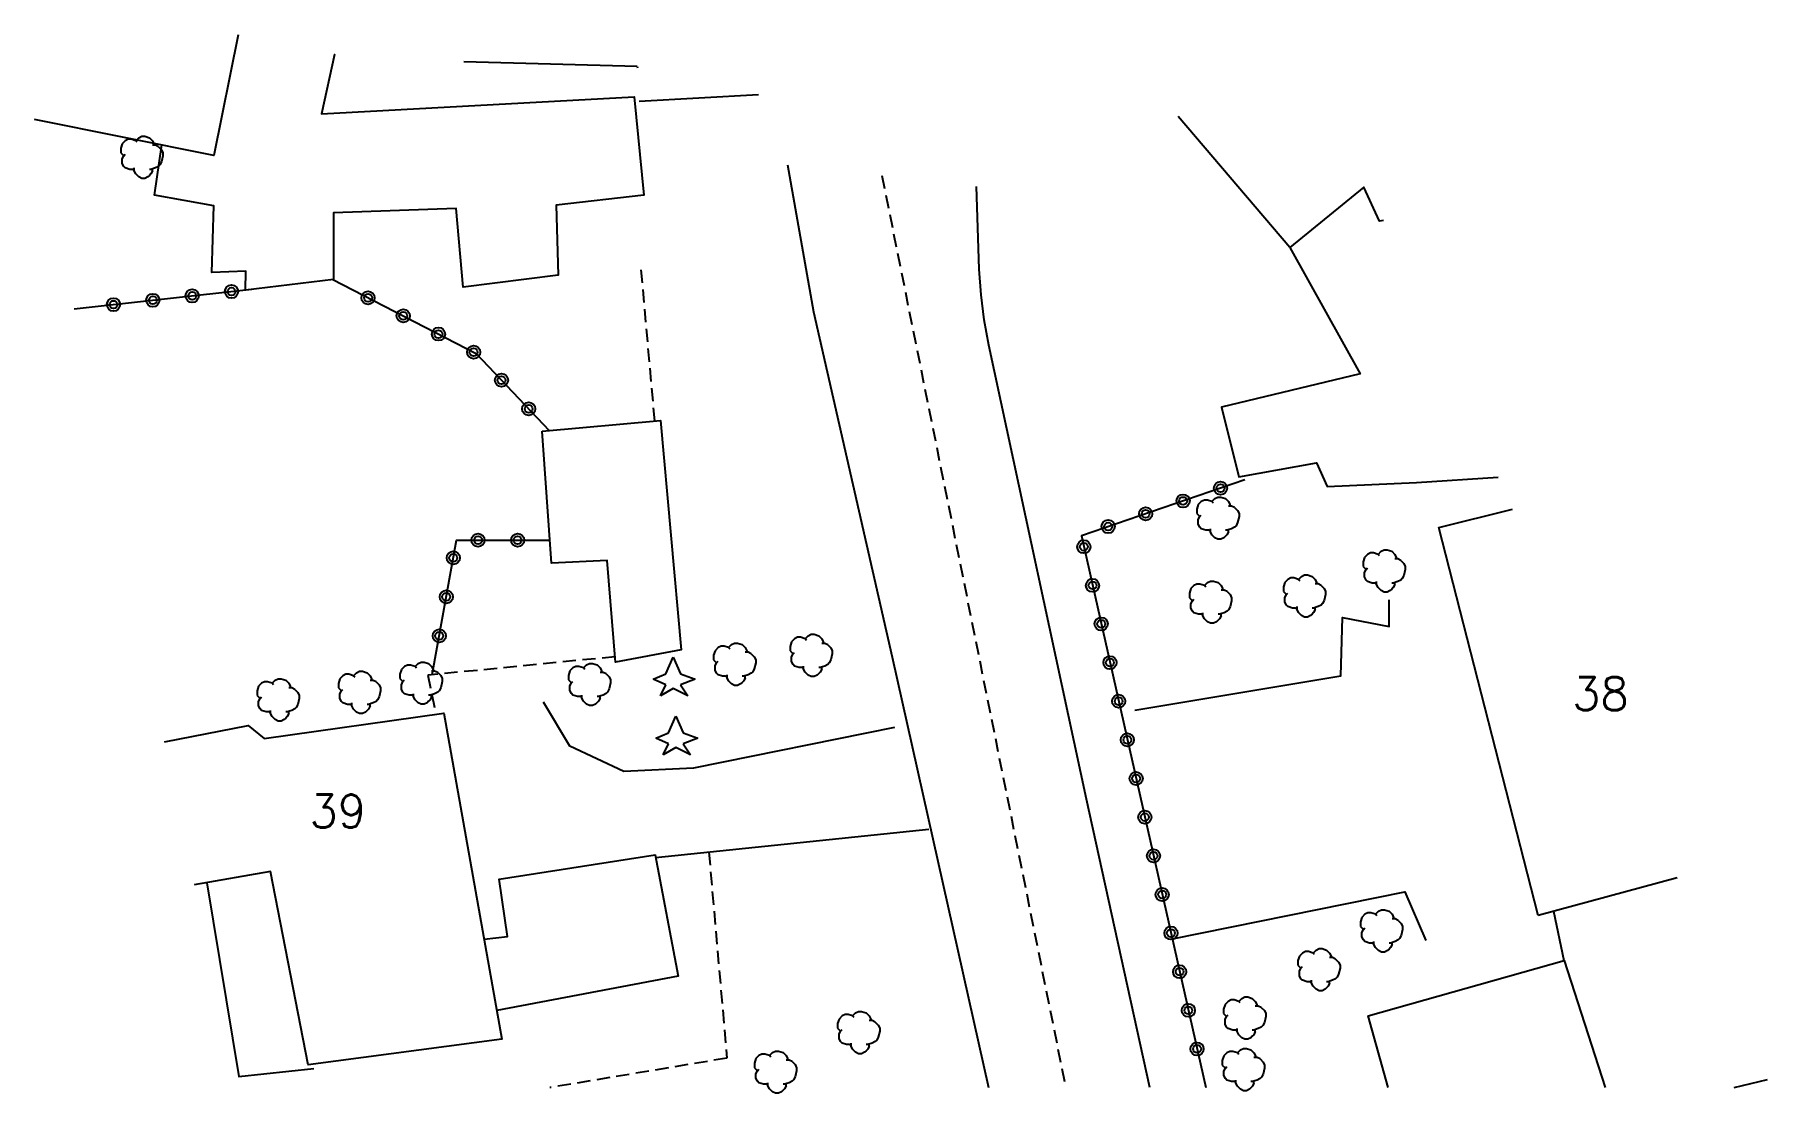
# Model space of a CAD drawing. Header units: millimetres. Extents: x 192000 to 193000, y 147000 to 148000.
# Drawn here: x 192324.9 to 192390.6, y 146999.8 to 147039.9 of the extents above; entities that cross this region are included whole.
import ezdxf
from ezdxf.enums import TextEntityAlignment as Align

# ---------------------------------------------------------------- set-up
doc = ezdxf.new("R2010")
doc.units = ezdxf.units.MM
doc.linetypes.add('DASHED', pattern=[0.75, 0.5, -0.25])
doc.layers.get('0').update_dxf_attribs({"linetype": 'CONTINUOUS'})
for name, color, linetype in [('W0001', 6, 'DASHED'), ('W0008', 7, 'CONTINUOUS'), ('W0017', 7, 'CONTINUOUS'), ('W0101', 7, 'CONTINUOUS'), ('W0104', 1, 'CONTINUOUS'), ('W0112', 1, 'DASHED'), ('W0300', 7, 'CONTINUOUS'), ('W0303', 7, 'CONTINUOUS'), ('W0323', 7, 'CONTINUOUS'), ('W0330', 7, 'CONTINUOUS'), ('W0991', 7, 'CONTINUOUS')]:
    doc.layers.add(name, color=color, linetype=linetype)
doc.styles.get("Standard").update_dxf_attribs({"font": 'romans.shx', "width": 0.85})

msp = doc.modelspace()

# ---------------------------------------------------------------- texts
at = {"layer": 'W0991'}
for s, p in [('38', (192384.239, 147014.917)), ('39', (192336.385, 147010.47))]:
    msp.add_text(s, height=1.25, dxfattribs=at).set_placement(p, align=Align.MIDDLE_CENTER)

# ---------------------------------------------------------------- blocks, each defined once
blk = doc.blocks.new('T300')
for p, q in [((-0.571, 0.686), (-0.686, 0.629)), ((-0.457, 0.686), (-0.571, 0.686)), ((-0.286, 0.629), (-0.457, 0.686)), ((-0.286, 0.629), (-0.171, 0.743)), ((-0.171, 0.743), (-0.057, 0.8)), ((-0.057, 0.8), (0.057, 0.8)), ((0.057, 0.8), (0.229, 0.743)), ((0.229, 0.743), (0.343, 0.629)), ((-0.8, 0.514), (-0.857, 0.343)), ((-0.857, 0.343), (-0.857, 0.171)), ((-0.857, 0.171), (-0.743, 0.057)), ((-0.686, 0.629), (-0.8, 0.514)), ((-0.8, -0.057), (-0.743, 0.057)), ((-0.743, 0.057), (-0.686, 0.114)), ((-0.229, 0.571), (-0.286, 0.629)), ((0.343, 0.629), (0.4, 0.514)), ((0.457, 0.457), (0.343, 0.457)), ((0.4, 0.514), (0.4, 0.457)), ((0.571, 0.4), (0.457, 0.457)), ((0.571, 0.4), (0.686, 0.286)), ((0.686, 0.286), (0.743, 0.171)), ((0.743, 0.057), (0.686, -0.171)), ((0.743, 0.171), (0.743, 0.057)), ((-0.8, -0.171), (-0.8, -0.057)), ((-0.8, -0.229), (-0.8, -0.171)), ((-0.743, -0.343), (-0.8, -0.229)), ((-0.686, -0.4), (-0.743, -0.343)), ((-0.514, -0.457), (-0.686, -0.4)), ((-0.4, -0.457), (-0.514, -0.457)), ((-0.4, -0.457), (-0.343, -0.457)), ((-0.343, -0.457), (-0.343, -0.4)), ((-0.343, -0.514), (-0.343, -0.457)), ((-0.286, -0.629), (-0.343, -0.514)), ((-0.171, -0.743), (-0.286, -0.629)), ((0.286, -0.457), (0.229, -0.457)), ((0.286, -0.629), (0.229, -0.686)), ((0.457, -0.4), (0.286, -0.457)), ((0.343, -0.514), (0.286, -0.629)), ((0.343, -0.514), (0.343, -0.457)), ((0.571, -0.343), (0.457, -0.4)), ((0.629, -0.286), (0.571, -0.343)), ((0.686, -0.171), (0.629, -0.286)), ((-0.057, -0.8), (-0.171, -0.743)), ((0.057, -0.8), (-0.057, -0.8)), ((0.171, -0.743), (0.057, -0.8)), ((0.229, -0.686), (0.171, -0.743))]:
    blk.add_line(p, q)
blk = doc.blocks.new('T303')
for p, q in [((-0.278, 0.209), (0, 0.835)), ((0, 0.835), (0.278, 0.209)), ((-0.765, 0), (-0.278, 0.209)), ((-0.278, -0.209), (-0.765, 0)), ((0.278, 0.209), (0.835, 0)), ((0.835, 0), (0.278, -0.209)), ((-0.487, -0.626), (-0.278, -0.209)), ((0, -0.348), (-0.487, -0.626)), ((0.557, -0.626), (0, -0.348)), ((0.278, -0.209), (0.557, -0.626))]:
    blk.add_line(p, q)
blk = doc.blocks.new('t323o')
at = {"color": 0, "linetype": 'Continuous'}
for radius in [0.25, 0.15]:
    blk.add_circle((0, 0), radius, dxfattribs=at)

# ---------------------------------------------------------------- linework, layer by layer
at = {"layer": 'W0001'}
msp.add_lwpolyline([(192357.008, 147034.538), (192363.974, 147000)], dxfattribs=at)
at = {"layer": 'W0008'}
for points in [[(192353.425, 147034.953), (192354.411, 147029.381), (192357.395, 147016.307), (192361.051, 147000)], [(192367.158, 147000), (192364.756, 147010.923), (192361.057, 147028.116), (192360.878, 147029.075), (192360.765, 147030.029), (192360.7, 147031), (192360.7, 147031), (192360.7, 147031), (192360.592, 147034.122)]]:
    msp.add_lwpolyline(points, dxfattribs=at)
at = {"layer": 'W0017'}
for points in [[(192347.737, 147038.667), (192341.167, 147038.85)], [(192366.6, 147014.3), (192374.4, 147015.6), (192374.467, 147017.8), (192376.233, 147017.467), (192376.233, 147018.467)], [(192357.483, 147013.633), (192349.867, 147012.1), (192347.233, 147011.967), (192345.183, 147012.933), (192344.183, 147014.6)], [(192348.433, 147008.717), (192358.783, 147009.783)], [(192368.017, 147005.633), (192376.833, 147007.417), (192377.617, 147005.567)]]:
    msp.add_lwpolyline(points, dxfattribs=at)
at = {"layer": 'W0101'}
for points in [[(192332.615, 147039.877), (192331.683, 147035.3), (192324.897, 147036.67)], [(192372.467, 147031.817), (192368.239, 147036.784)], [(192376.013, 147032.838), (192375.867, 147032.817), (192375.267, 147034.1), (192372.467, 147031.817)], [(192381.883, 147006.517), (192378.117, 147021.217), (192380.903, 147021.905)], [(192329.814, 147013.096), (192332.983, 147013.717), (192333.6, 147013.217), (192340.4, 147014.183), (192342.6, 147001.833), (192335.267, 147000.867), (192333.833, 147008.183), (192330.945, 147007.673)], [(192387.148, 147007.945), (192381.883, 147006.517)]]:
    msp.add_lwpolyline(points, dxfattribs=at)
at = {"layer": 'W0104'}
for points in [[(192336.267, 147039.132), (192336.267, 147039.132), (192336.267, 147039.132), (192335.767, 147036.883), (192347.617, 147037.517), (192347.983, 147033.8), (192344.667, 147033.417), (192344.733, 147030.767), (192341.133, 147030.317), (192340.867, 147033.3), (192336.217, 147033.133), (192336.217, 147030.6), (192332.883, 147030.2), (192332.9, 147030.917), (192331.617, 147030.867), (192331.683, 147033.4), (192329.433, 147033.8), (192329.717, 147035.7)], [(192372.467, 147031.817), (192375.133, 147027.033), (192369.883, 147025.767), (192370.533, 147023.133), (192373.483, 147023.667), (192373.883, 147022.767), (192377.267, 147022.917), (192380.363, 147023.113)], [(192341.933, 147005.617), (192342.817, 147005.717), (192342.5, 147007.9), (192348.417, 147008.817), (192349.283, 147004.217), (192342.417, 147002.917)], [(192331.417, 147007.75), (192332.633, 147000.417), (192335.483, 147000.717)], [(192382.467, 147006.683), (192382.85, 147004.817)], [(192376.198, 147000), (192375.433, 147002.717), (192382.867, 147004.817), (192384.414, 147000)], [(192389.313, 147000), (192390.566, 147000.302)]]:
    msp.add_lwpolyline(points, dxfattribs=at)
msp.add_lwpolyline([(192344.133, 147024.867), (192348.617, 147025.267), (192349.4, 147016.583), (192346.917, 147016.117), (192346.6, 147019.967), (192344.483, 147019.867)], close=True, dxfattribs=at)
at = {"layer": 'W0112'}
for points in [[(192348.4, 147025.25), (192347.883, 147031.033)], [(192346.9, 147016.317), (192339.8, 147015.617), (192340.1, 147014.133)], [(192350.45, 147008.917), (192351.133, 147001.117), (192344.426, 147000)]]:
    msp.add_lwpolyline(points, dxfattribs=at)
at = {"layer": 'W0323'}
for points in [[(192347.737, 147038.667), (192347.739, 147038.616)], [(192336.2, 147030.6), (192341.633, 147027.8), (192344.4, 147024.883)], [(192326.395, 147029.488), (192333.133, 147030.233)], [(192370.767, 147023.017), (192364.567, 147020.9), (192369.283, 147000)], [(192339.967, 147015.633), (192340.883, 147020.733), (192344.417, 147020.733)]]:
    msp.add_lwpolyline(points, dxfattribs=at)
at = {"layer": 'W0330'}
msp.add_lwpolyline([(192347.808, 147037.354), (192352.333, 147037.617)], dxfattribs=at)

# ---------------------------------------------------------------- block references
at = {"layer": 'W0300'}
for p in [(192329.017, 147035.233), (192369.8, 147021.567), (192376.1, 147019.567), (192369.517, 147018.383), (192373.083, 147018.617), (192351.483, 147016.033), (192354.383, 147016.367), (192339.6, 147015.317), (192345.983, 147015.267), (192334.183, 147014.683), (192337.267, 147014.967), (192376, 147005.933), (192373.633, 147004.467), (192370.817, 147002.633), (192356.183, 147002.083), (192370.767, 147000.683), (192353.033, 147000.583)]:
    msp.add_blockref('T300', p, dxfattribs=at)
at = {"layer": 'W0303'}
for p in [(192349.1, 147015.467), (192349.2, 147013.233)]:
    msp.add_blockref('T303', p, dxfattribs=at)
at = {"layer": 'W0323'}
for p, rotation in [((192332.358, 147030.147), 6.308747025868342), ((192327.886, 147029.653), 6.308747025868342), ((192329.377, 147029.818), 6.308747025868342), ((192330.868, 147029.983), 6.308747025868342), ((192337.533, 147029.913), 332.7348230408516), ((192338.867, 147029.226), 332.7348230408516), ((192340.2, 147028.539), 332.7348230408516), ((192341.533, 147027.851), 332.7348230408516), ((192342.588, 147026.793), 313.4883228977608), ((192343.62, 147025.705), 313.4883228977608), ((192368.423, 147022.217), 198.8525531819095), ((192369.843, 147022.701), 198.8525531819095), ((192367.004, 147021.732), 198.8525531819095), ((192365.584, 147021.247), 198.8525531819095), ((192364.661, 147020.485), 282.7143730049665), ((192340.763, 147020.062), 79.81779155187775), ((192364.991, 147019.022), 282.7143730049665), ((192340.497, 147018.586), 79.81779155187775), ((192365.321, 147017.559), 282.7143730049665), ((192340.232, 147017.109), 79.81779155187775), ((192365.651, 147016.095), 282.7143730049665), ((192365.981, 147014.632), 282.7143730049665), ((192366.311, 147013.169), 282.7143730049665), ((192366.641, 147011.706), 282.7143730049665), ((192366.972, 147010.243), 282.7143730049665), ((192367.302, 147008.779), 282.7143730049665), ((192367.632, 147007.316), 282.7143730049665), ((192367.962, 147005.853), 282.7143730049665), ((192368.292, 147004.39), 282.7143730049665), ((192368.622, 147002.926), 282.7143730049665), ((192368.952, 147001.463), 282.7143730049665)]:
    msp.add_blockref('t323o', p, dxfattribs=dict(at, rotation=rotation))
for p in [(192341.701, 147020.733), (192343.201, 147020.733)]:
    msp.add_blockref('t323o', p, dxfattribs=at)

msp.set_redraw_order([(e.dxf.handle, doc.entitydb.next_handle()) for e in msp.query("TEXT MTEXT ATTDEF DIMENSION ARC_DIMENSION")])  # texts and dimensions are drawn at this point

doc.saveas('drawing.dxf')
